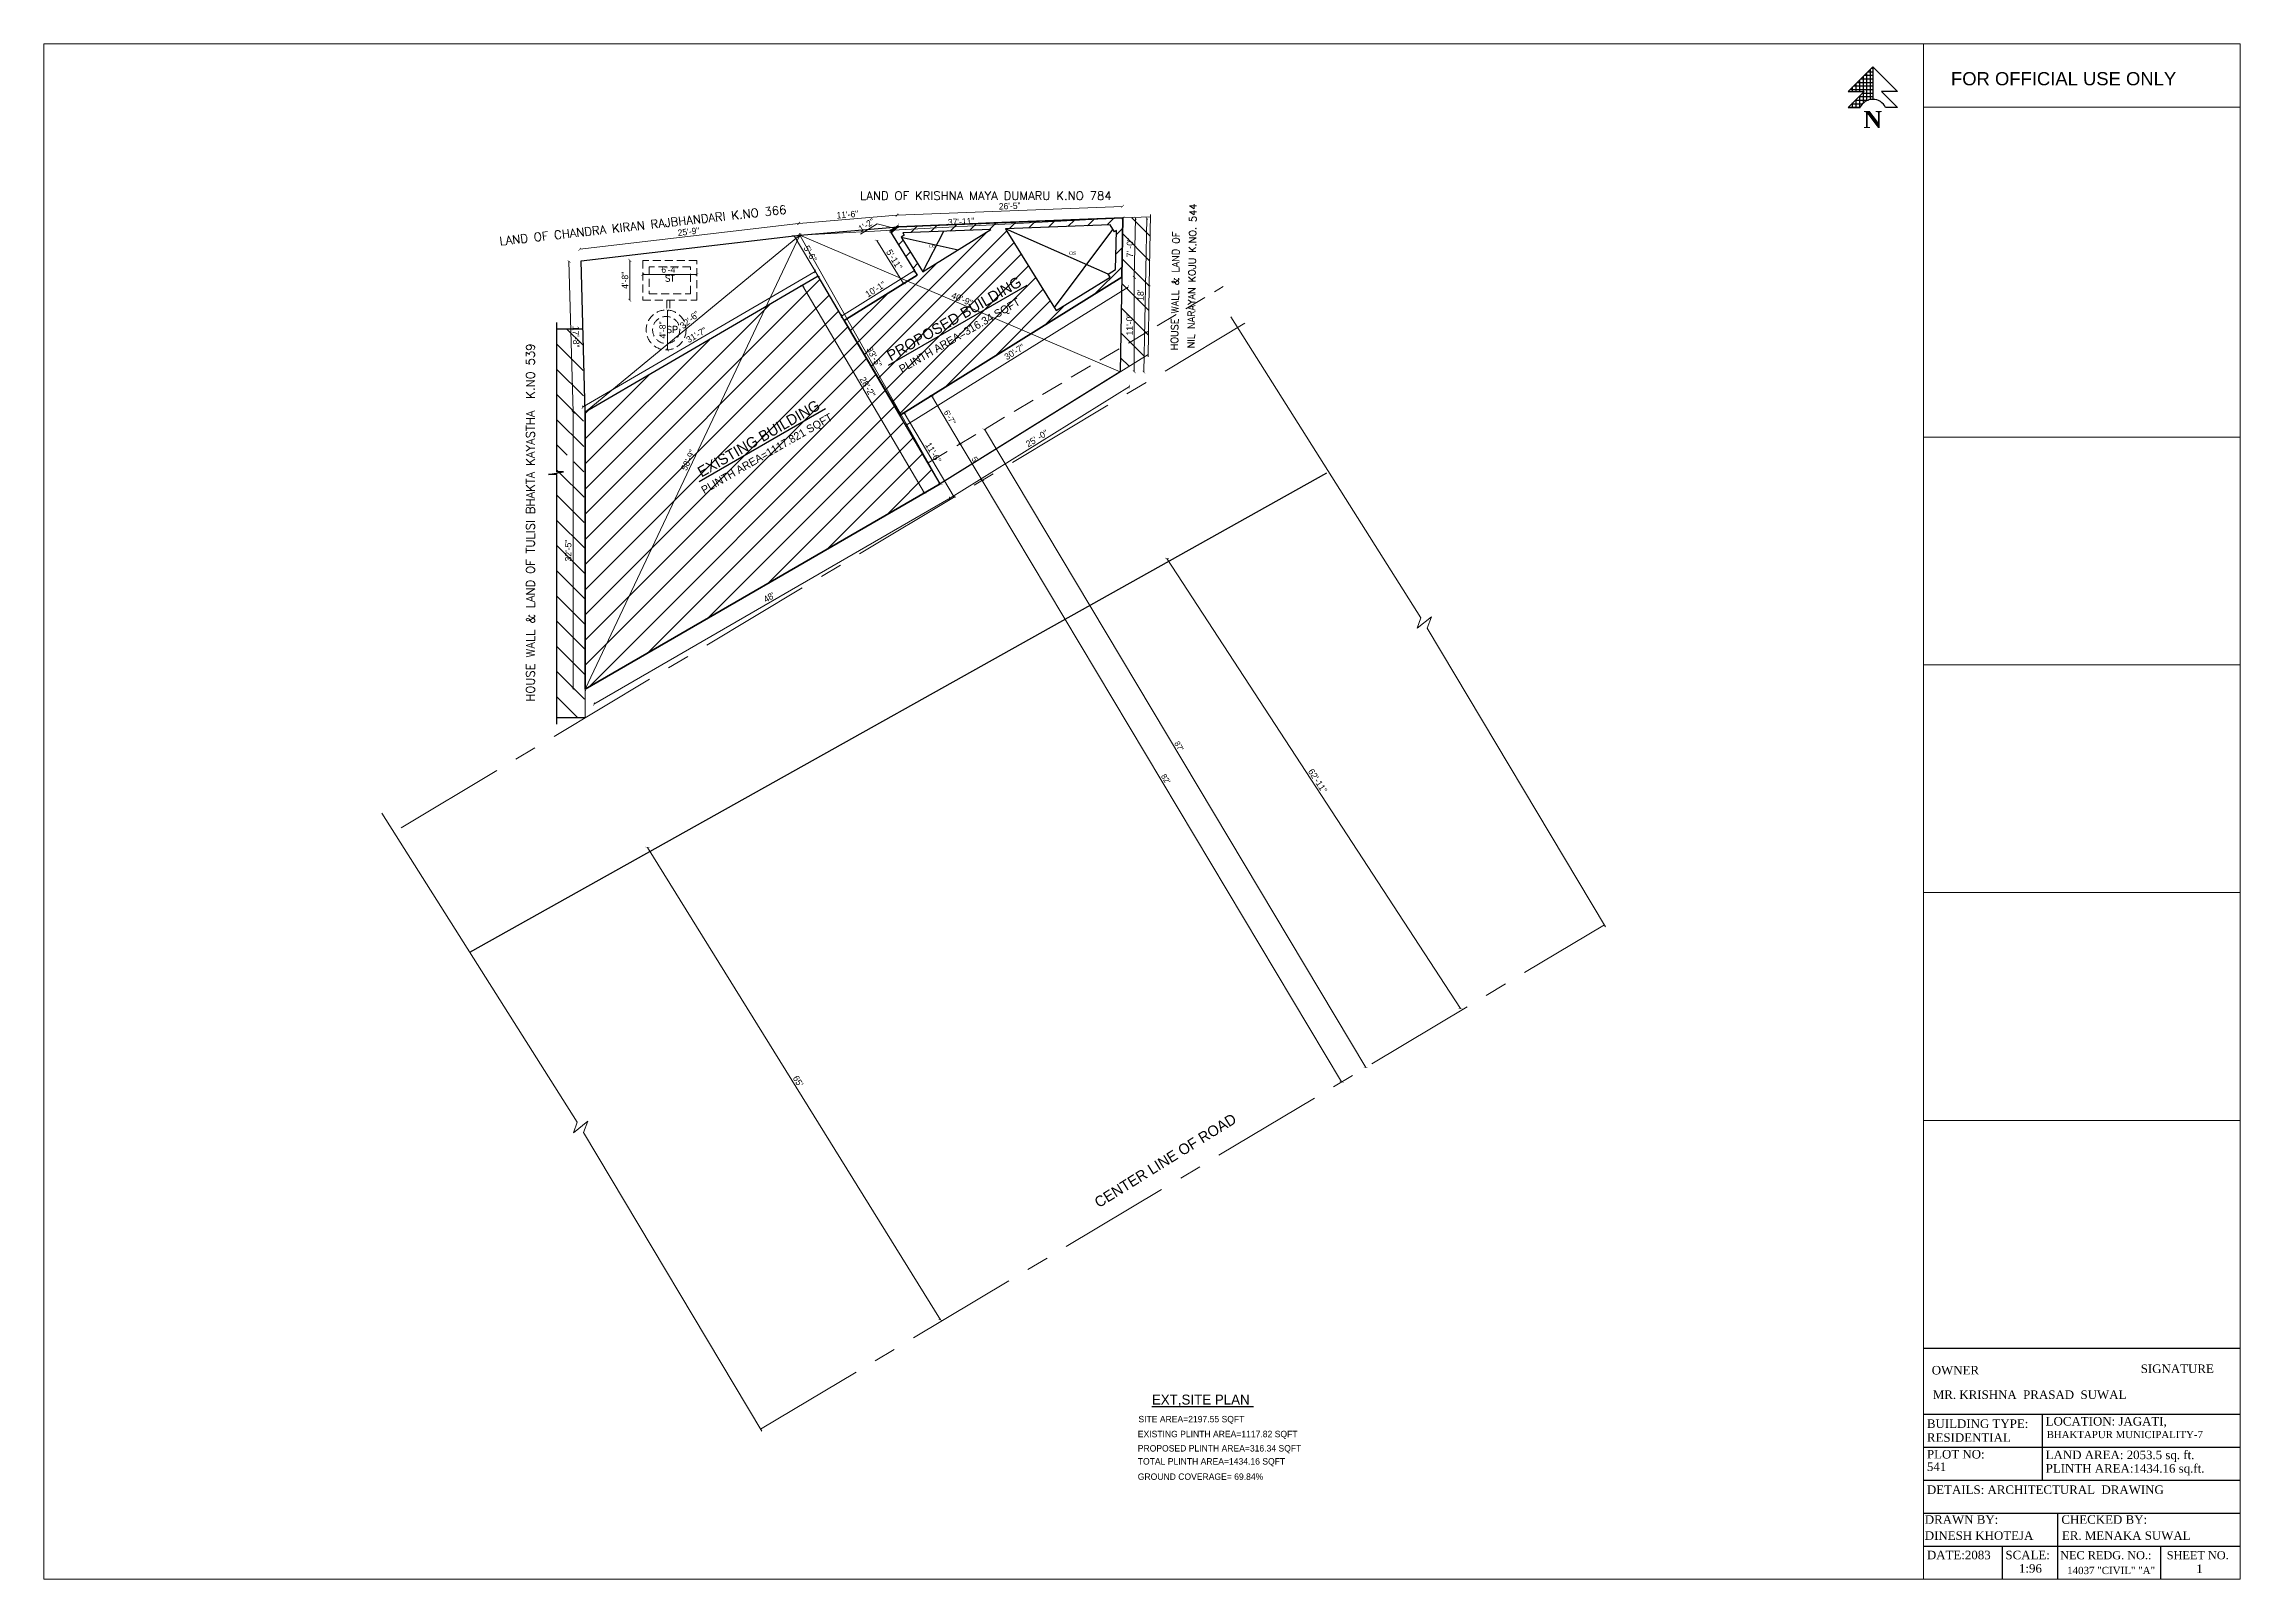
# Model space of a CAD drawing. Header units: inches. Extents: x 151827 to 158466, y -33102 to -30947.
# Drawn here: x 151827 to 154912, y -33102 to -30947 of the extents above; entities that cross this region are included whole.
import ezdxf

# ---------------------------------------------------------------- set-up
doc = ezdxf.new("R2010")
doc.units = ezdxf.units.IN
doc.header["$LTSCALE"] = 5
doc.header["$MEASUREMENT"] = 0
doc.linetypes.add('CENTER', pattern=[2, 1.25, -0.25, 0.25, -0.25])
doc.linetypes.add('HIDDEN', pattern=[0.375, 0.25, -0.125])
for name, color, linetype, lineweight in [('1', 7, 'Continuous', 25), ('A-WALL', 7, 'Continuous', 9), ('ele1', 21, 'Continuous', 20), ('HATCH', 253, 'Continuous', 0)]:
    doc.layers.add(name, color=color, linetype=linetype, lineweight=lineweight)
for name, color, linetype in [('DIM', 5, 'Continuous'), ('TEXT', 6, 'Continuous'), ('WALL', 7, 'Continuous')]:
    doc.layers.add(name, color=color, linetype=linetype)
doc.styles.add('ordinary', font='times.ttf')
doc.styles.add('ROMANS', font='romans.shx', dxfattribs={"width": 0.8})
doc.styles.get("Standard").update_dxf_attribs({"font": 'arial.ttf'})
doc.styles.add('tt', font='stylu.ttf', dxfattribs={"height": 8})
doc.dimstyles.new('Copy(2) of STANDARD', dxfattribs={"dimtxt": 2, "dimasz": 4, "dimexe": 0, "dimexo": 0, "dimgap": 2, "dimtad": 1, "dimdec": 0, "dimzin": 0, "dimdsep": 46, "dimlunit": 3, "dimtxsty": 'tt', "dimblk": 'ARCHTICK', "dimcen": 0.0505, "dimse1": 1, "dimse2": 1, "dimclrd": 5, "dimclre": 5, "dimclrt": 7, "dimadec": 1, "dimazin": 0, "dimtm": 1e-09, "dimtfac": 1, "dimtdec": 0, "dimtofl": 0, "dimtmove": 1, "dimatfit": 3, "dimfxl": 1, "dimtolj": 2, "dimtzin": 0, "dimlwd": 13, "dimarcsym": 0})

msp = doc.modelspace()

# ---------------------------------------------------------------- texts
at = {"layer": '1', "style": 'ordinary'}
for s, height, p in [('OWNER', 12, (154478.5, -32815.2, -72.7)), ('SIGNATURE', 12, (154772.1, -32813.2, -72.7)), ('MR. KRISHNA  PRASAD  SUWAL', 12, (154480, -32849.6, -72.7)), ('BUILDING TYPE:  ', 12, (154471.7, -32890.3, -72.7)), ('LOCATION: JAGATI,', 12, (154638.5, -32886.9, -72.7)), ('RESIDENTIAL', 12, (154471.7, -32909.8, -72.7)), ('BHAKTAPUR MUNICIPALITY-7', 10.08, (154639.9, -32904.6, -72.7)), ('PLOT NO: ', 12, (154471.7, -32933.2, -72.7)), ('541', 12, (154471.7, -32950.7, -72.7)), ('LAND AREA: 2053.5 sq. ft. ', 12, (154638.5, -32934.1, -72.7)), ('PLINTH AREA:1434.16 sq.ft.', 12, (154638.5, -32953.1, -72.7)), ('DETAILS: ARCHITECTURAL  DRAWING ', 12, (154471.7, -32983, -72.7)), ('DRAWN BY:', 12, (154468.7, -33024.9, -72.7)), ('DINESH KHOTEJA', 12, (154468.7, -33047.4, -72.7)), ('CHECKED BY: ', 12, (154660.6, -33024.9, -72.7)), (' ER. MENAKA SUWAL', 12, (154656.8, -33047.4, -72.7)), ('DATE:2083', 12, (154471.7, -33074.7, -72.7)), ('SCALE:', 12, (154582, -33074.7, -72.7)), ('NEC REDG. NO.:', 11.4, (154658.9, -33074.7, -72.7)), ('SHEET NO.', 11.4, (154808.6, -33074.7, -72.7)), ('14037 "CIVIL" "A"', 10.2, (154668.6, -33095.5, -72.7)), ('1', 12, (154850.1, -33094, -72.7))]:
    msp.add_text(s, height=height, dxfattribs=at).set_placement(p)
msp.add_attdef('1:96', (154601, -33093.5, -72.7), 'SCALE', height=12, dxfattribs=at)
at = {"layer": 'Defpoints'}
msp.add_text('FOR OFFICIAL USE ONLY', height=18.527, dxfattribs=at).set_placement((154505.5, -31005.2, -72.7))
at = {"layer": 'TEXT', "lineweight": 9, "style": 'ROMANS'}
for s, height, p in [('LAND OF KRISHNA MAYA DUMARU K.NO 784', 12, (152973.1, -31166.2, -58.2)), ('ST', 9, (152699, -31280.6, -58.2)), ('SP', 9, (152701.3, -31352.6, -58.2))]:
    msp.add_text(s, height=height, dxfattribs=at).set_placement(p)
for s, height, rotation, p in [('LAND OF CHANDRA KIRAN RAJBHANDARI K.NO 366', 12, 6.3143, (152467.3, -31230, -58.2)), ('NIL NARAYAN KOJU K.NO. 544', 10, 89.1306, (153442.8, -31374.6, -58.2)), ('HOUSE WALL & LAND OF          ', 10, 89.1306, (153419.5, -31377.5, -58.2)), ('HOUSE WALL & LAND OF TULISI BHAKTA KAYASTHA  K.NO 539', 12, 90, (152516, -31870.7, -58.2))]:
    msp.add_text(s, height=height, rotation=rotation, dxfattribs=at).set_placement(p)
at = {"layer": 'TEXT', "style": 'ordinary'}
for p in [(153069.9, -31233.4, -58.2), (153266.8, -31243.4, -58.2)]:
    msp.add_text('OS', height=5, dxfattribs=at).set_placement(p)
at = {"layer": 'TEXT', "linetype": 'ByBlock', "style": 'tt'}
for s, p in [('%%U PROPOSED BUILDING ', (153011.5, -31395.6, -58.2)), ('%%U EXISTING BUILDING ', (152745.6, -31558.8, -58.2))]:
    msp.add_text(s, height=15, rotation=30, dxfattribs=at).set_placement(p)
at = {"layer": 'TEXT', "lineweight": 70, "style": 'tt'}
for s, height, rotation, p in [('PLINTH AREA=316.34 SQFT', 11, 30, (153031.8, -31409.3, -58.2)), ('PLINTH AREA=1117.821 SQFT', 11, 30, (152754, -31579.3, -58.2)), ('CENTER LINE OF ROAD ', 15, 31.8662, (153308.4, -32581.8, -58.2))]:
    msp.add_text(s, height=height, rotation=rotation, dxfattribs=at).set_placement(p)
at = {"layer": 'TEXT', "linetype": 'ByBlock', "style": 'tt'}
msp.add_text('%%UEXT,SITE PLAN ', height=14, dxfattribs=at).set_placement((153383, -32857.5, -73.7))
at = {"layer": 'TEXT', "lineweight": 70, "style": 'tt'}
for s, p in [('SITE AREA=2197.55 SQFT', (153364.1, -32882.4, -73.7)), ('EXISTING PLINTH AREA=1117.82 SQFT', (153363.2, -32903.3, -73.7)), ('PROPOSED PLINTH AREA=316.34 SQFT', (153363.2, -32923.4, -73.7)), ('TOTAL PLINTH AREA=1434.16 SQFT', (153363.2, -32941.7, -73.7)), ('GROUND COVERAGE= 69.84%%%', (153363.2, -32963.2, -73.7))]:
    msp.add_text(s, height=9, dxfattribs=at).set_placement(p)

# ---------------------------------------------------------------- blocks, each defined once
blk = doc.blocks.new('SDEGH')
at = {"layer": 'TEXT'}
h = blk.add_hatch(dxfattribs=at)
h.set_pattern_fill('NET', color=256, scale=40, style=0)
h.set_pattern_definition([(0, (43922.391, -13181.093), (0, 5), []), (90, (43922.391, -13181.093), (-5, 3e-16), [])])
h.paths.add_polyline_path([(52300.8, -9226.1), (52266.3, -9260.6), (52288.8, -9260.6), (52266.3, -9283.1), (52282.8, -9283.1, -0.284572), (52300.8, -9272)])
blk.add_line((52300.8, -9226.1), (52300.8, -9272), dxfattribs=at)
at = {"layer": 'WALL'}
for p, q in [((52266.3, -9260.6), (52300.8, -9226.1)), ((52335.4, -9260.6), (52300.8, -9226.1)), ((52266.3, -9260.6), (52288.8, -9260.6)), ((52266.3, -9283.1), (52288.8, -9260.6)), ((52266.3, -9283.1), (52282.8, -9283.1)), ((52335.4, -9260.6), (52312.9, -9260.6)), ((52335.4, -9283.1), (52312.9, -9260.6)), ((52335.4, -9283.1), (52318.8, -9283.1))]:
    blk.add_line(p, q, dxfattribs=at)
blk.add_arc((52300.8, -9292), 20.1, 26.4605, 153.5395, dxfattribs=at)
at = {"layer": 'Defpoints', "insert": (52287.7, -9288.2), "char_height": 24, "width": 23.16, "attachment_point": 1}
blk.add_mtext('{\\fTimes New Roman|b1|i0|c0|p18;N}', dxfattribs=at)
blk = doc.blocks.new('_ArchTick')
at = {"color": 0, "linetype": 'ByBlock', "const_width": 0.15}
blk.add_lwpolyline([(-0.5, -0.5), (0.5, 0.5)], dxfattribs=at)
blk = doc.blocks.new('*D640')
at = {"layer": 'Defpoints', "color": 0, "ltscale": 5, "transparency": 16777216}
for p in [(152554, -32150.1, -33.3), (153085.9, -32738.6), (152965.2, -32813.5, -58.2)]:
    blk.add_point(p, dxfattribs=at)
at = {"layer": 'DIM', "color": 5, "lineweight": 13, "ltscale": 5, "transparency": 16777216}
blk.add_line((152674.7, -32075.3), (153085.9, -32738.6), dxfattribs=at)
at = {"layer": 'DIM', "color": 5, "lineweight": 13, "ltscale": 5, "transparency": 16777216, "xscale": 4, "yscale": 4, "zscale": 4}
for p, rotation in [((152674.7, -32075.3), 121.7943466474049), ((153085.9, -32738.6), 301.794346647405)]:
    blk.add_blockref('_ArchTick', p, dxfattribs=dict(at, rotation=rotation))
at = {"layer": 'DIM', "color": 7, "ltscale": 5, "transparency": 16777216, "insert": (152886, -32403.4), "char_height": 8, "attachment_point": 5, "rotation": 301.7943, "style": 'tt'}
blk.add_mtext("\\A2;{\\H1.125x;65'}", dxfattribs=at)
blk = doc.blocks.new('*D650')
at = {"layer": 'Defpoints', "color": 0, "ltscale": 5, "transparency": 16777216}
for p in [(153343.9, -31708.7, -52.3), (153816.3, -32301.5), (153756.1, -32340.8, -58.2)]:
    blk.add_point(p, dxfattribs=at)
at = {"layer": 'DIM', "color": 5, "lineweight": 13, "ltscale": 5, "transparency": 16777216}
blk.add_line((153404.2, -31669.4), (153816.3, -32301.5), dxfattribs=at)
at = {"layer": 'DIM', "color": 5, "lineweight": 13, "ltscale": 5, "transparency": 16777216, "xscale": 4, "yscale": 4, "zscale": 4}
for p, rotation in [((153404.2, -31669.4), 123.1050944947038), ((153816.3, -32301.5), 303.1050944947038)]:
    blk.add_blockref('_ArchTick', p, dxfattribs=dict(at, rotation=rotation))
at = {"layer": 'DIM', "color": 7, "ltscale": 5, "transparency": 16777216, "insert": (153615.8, -31981.8), "char_height": 8, "attachment_point": 5, "rotation": 303.1051, "style": 'tt'}
blk.add_mtext('\\A2;{\\H1.125x;62\'-11"}', dxfattribs=at)
blk = doc.blocks.new('*D641')
at = {"layer": 'Defpoints', "color": 0, "ltscale": 5, "transparency": 16777216}
for p in [(152701.8, -31320.7), (152699.7, -31376.7), (152702.4, -31376.7)]:
    blk.add_point(p, dxfattribs=at)
at = {"layer": 'DIM', "color": 5, "lineweight": 13, "ltscale": 5, "transparency": 16777216}
blk.add_line((152702.4, -31320.7), (152702.4, -31376.7), dxfattribs=at)
at = {"layer": 'DIM', "color": 5, "lineweight": 13, "ltscale": 5, "transparency": 16777216, "xscale": 4, "yscale": 4, "zscale": 4}
for p, rotation in [((152702.4, -31320.7), 90), ((152702.4, -31376.7), 270)]:
    blk.add_blockref('_ArchTick', p, dxfattribs=dict(at, rotation=rotation))
at = {"layer": 'DIM', "color": 7, "ltscale": 5, "transparency": 16777216, "insert": (152695.7, -31348.7), "char_height": 8, "attachment_point": 5, "rotation": 90, "style": 'tt'}
blk.add_mtext('\\A2;{\\H1.125x;4\'-8"}', dxfattribs=at)
blk = doc.blocks.new('*D642')
at = {"layer": 'Defpoints', "color": 0, "ltscale": 5, "transparency": 16777216}
for p in [(152667.9, -31251), (152649.6, -31307), (152667.9, -31307)]:
    blk.add_point(p, dxfattribs=at)
at = {"layer": 'DIM', "color": 5, "lineweight": 13, "ltscale": 5, "transparency": 16777216}
blk.add_line((152649.6, -31251), (152649.6, -31307), dxfattribs=at)
at = {"layer": 'DIM', "color": 5, "lineweight": 13, "ltscale": 5, "transparency": 16777216, "xscale": 4, "yscale": 4, "zscale": 4}
for p, rotation in [((152649.6, -31251), 90), ((152649.6, -31307), 270)]:
    blk.add_blockref('_ArchTick', p, dxfattribs=dict(at, rotation=rotation))
at = {"layer": 'DIM', "color": 7, "ltscale": 5, "transparency": 16777216, "insert": (152642.9, -31279), "char_height": 8, "attachment_point": 5, "rotation": 90, "style": 'tt'}
blk.add_mtext('\\A2;{\\H1.125x;4\'-8"}', dxfattribs=at)
blk = doc.blocks.new('*D643')
at = {"layer": 'Defpoints', "color": 0, "ltscale": 5, "transparency": 16777216}
for p in [(152667.9, -31280), (152743.9, -31270.7), (152743.9, -31280)]:
    blk.add_point(p, dxfattribs=at)
at = {"layer": 'DIM', "color": 5, "lineweight": 13, "ltscale": 5, "transparency": 16777216}
blk.add_line((152667.9, -31270.7), (152743.9, -31270.7), dxfattribs=at)
at = {"layer": 'DIM', "color": 5, "lineweight": 13, "ltscale": 5, "transparency": 16777216, "xscale": 4, "yscale": 4, "zscale": 4, "rotation": 180}
blk.add_blockref('_ArchTick', (152667.9, -31270.7), dxfattribs=at)
at = {"layer": 'DIM', "color": 5, "lineweight": 13, "ltscale": 5, "transparency": 16777216, "xscale": 4, "yscale": 4, "zscale": 4}
blk.add_blockref('_ArchTick', (152743.9, -31270.7), dxfattribs=at)
at = {"layer": 'DIM', "color": 7, "ltscale": 5, "transparency": 16777216, "insert": (152705.9, -31264), "char_height": 8, "attachment_point": 5, "style": 'tt'}
blk.add_mtext('\\A2;{\\H1.125x;6\'-4"}', dxfattribs=at)
blk = doc.blocks.new('*D651')
at = {"layer": 'Defpoints', "color": 0, "ltscale": 5, "transparency": 16777216}
for p in [(152886.5, -31199.2), (152888.5, -31215.6), (152581.2, -31251.8)]:
    blk.add_point(p, dxfattribs=at)
at = {"layer": 'DIM', "color": 5, "lineweight": 13, "ltscale": 5, "transparency": 16777216}
blk.add_line((152579.2, -31235.5), (152886.5, -31199.2), dxfattribs=at)
at = {"layer": 'DIM', "color": 5, "lineweight": 13, "ltscale": 5, "transparency": 16777216, "xscale": 4, "yscale": 4, "zscale": 4}
for p, rotation in [((152886.5, -31199.2), 6.72693349602278), ((152579.2, -31235.5), 186.7269334960228)]:
    blk.add_blockref('_ArchTick', p, dxfattribs=dict(at, rotation=rotation))
at = {"layer": 'DIM', "color": 7, "ltscale": 5, "transparency": 16777216, "insert": (152732.1, -31210.7), "char_height": 8, "attachment_point": 5, "rotation": 6.7269, "style": 'tt'}
blk.add_mtext('\\A2;{\\H1.125x;25\'-9"}', dxfattribs=at)
blk = doc.blocks.new('*D652')
at = {"layer": 'Defpoints', "color": 0, "ltscale": 5, "transparency": 16777216}
for p in [(153024.6, -31187.4), (152888.5, -31215.6), (153026, -31203.8)]:
    blk.add_point(p, dxfattribs=at)
at = {"layer": 'DIM', "color": 5, "lineweight": 13, "ltscale": 5, "transparency": 16777216}
blk.add_line((152887.1, -31199.2), (153024.6, -31187.4), dxfattribs=at)
at = {"layer": 'DIM', "color": 5, "lineweight": 13, "ltscale": 5, "transparency": 16777216, "xscale": 4, "yscale": 4, "zscale": 4}
for p, rotation in [((153024.6, -31187.4), 4.912393746676225), ((152887.1, -31199.2), 184.9123937466762)]:
    blk.add_blockref('_ArchTick', p, dxfattribs=dict(at, rotation=rotation))
at = {"layer": 'DIM', "color": 7, "ltscale": 5, "transparency": 16777216, "insert": (152955.3, -31186.7), "char_height": 8, "attachment_point": 5, "rotation": 4.9124, "style": 'tt'}
blk.add_mtext('\\A2;{\\H1.125x;11\'-6"}', dxfattribs=at)
blk = doc.blocks.new('*D653')
at = {"layer": 'Defpoints', "color": 0, "ltscale": 5, "transparency": 16777216}
for p in [(153025.4, -31187.6), (153026, -31203.8), (153342.4, -31191.3)]:
    blk.add_point(p, dxfattribs=at)
at = {"layer": 'DIM', "color": 5, "lineweight": 13, "ltscale": 5, "transparency": 16777216}
blk.add_line((153341.8, -31175.2), (153025.4, -31187.6), dxfattribs=at)
at = {"layer": 'DIM', "color": 5, "lineweight": 13, "ltscale": 5, "transparency": 16777216, "xscale": 4, "yscale": 4, "zscale": 4}
for p, rotation in [((153025.4, -31187.6), 182.2484352912609), ((153341.8, -31175.2), 2.248435291260895)]:
    blk.add_blockref('_ArchTick', p, dxfattribs=dict(at, rotation=rotation))
at = {"layer": 'DIM', "color": 7, "ltscale": 5, "transparency": 16777216, "insert": (153183.3, -31174.7), "char_height": 8, "attachment_point": 5, "rotation": 2.2484, "style": 'tt'}
blk.add_mtext('\\A2;{\\H1.125x;26\'-5"}', dxfattribs=at)
blk = doc.blocks.new('*D654')
at = {"layer": 'Defpoints', "color": 0, "ltscale": 5, "transparency": 16777216}
for p in [(153342.4, -31191.3), (153338.6, -31407.5), (153371.9, -31408.1)]:
    blk.add_point(p, dxfattribs=at)
at = {"layer": 'DIM', "color": 5, "lineweight": 13, "ltscale": 5, "transparency": 16777216}
blk.add_line((153375.7, -31191.9), (153371.9, -31408.1), dxfattribs=at)
at = {"layer": 'DIM', "color": 5, "lineweight": 13, "ltscale": 5, "transparency": 16777216, "xscale": 4, "yscale": 4, "zscale": 4}
for p, rotation in [((153375.7, -31191.9), 88.99643436654934), ((153371.9, -31408.1), 268.9964343665494)]:
    blk.add_blockref('_ArchTick', p, dxfattribs=dict(at, rotation=rotation))
at = {"layer": 'DIM', "color": 7, "ltscale": 5, "transparency": 16777216, "insert": (153367.2, -31299.9), "char_height": 8, "attachment_point": 5, "rotation": 88.9964, "style": 'tt'}
blk.add_mtext("\\A2;{\\H1.125x;18'}", dxfattribs=at)
blk = doc.blocks.new('*D655')
at = {"layer": 'Defpoints', "color": 0, "ltscale": 5, "transparency": 16777216}
for p in [(153338.6, -31407.5), (153351.5, -31428.2), (153085.8, -31564.7)]:
    blk.add_point(p, dxfattribs=at)
at = {"layer": 'DIM', "color": 5, "lineweight": 13, "ltscale": 5, "transparency": 16777216}
blk.add_line((153098.7, -31585.3), (153351.5, -31428.2), dxfattribs=at)
at = {"layer": 'DIM', "color": 5, "lineweight": 13, "ltscale": 5, "transparency": 16777216, "xscale": 4, "yscale": 4, "zscale": 4}
for p, rotation in [((153351.5, -31428.2), 31.86620840505018), ((153098.7, -31585.3), 211.8662084050501)]:
    blk.add_blockref('_ArchTick', p, dxfattribs=dict(at, rotation=rotation))
at = {"layer": 'DIM', "color": 7, "ltscale": 5, "transparency": 16777216, "insert": (153221.5, -31501), "char_height": 8, "attachment_point": 5, "rotation": 31.8662, "style": 'tt'}
blk.add_mtext('\\A2;{\\H1.125x;25\' -0"}', dxfattribs=at)
blk = doc.blocks.new('*D656')
at = {"layer": 'Defpoints', "color": 0, "ltscale": 5, "transparency": 16777216}
for p in [(153085.8, -31564.7), (152587.1, -31852.9), (152599.3, -31874)]:
    blk.add_point(p, dxfattribs=at)
at = {"layer": 'DIM', "color": 5, "lineweight": 13, "ltscale": 5, "transparency": 16777216}
blk.add_line((153098, -31585.8), (152599.3, -31874), dxfattribs=at)
at = {"layer": 'DIM', "color": 5, "lineweight": 13, "ltscale": 5, "transparency": 16777216, "xscale": 4, "yscale": 4, "zscale": 4}
for p, rotation in [((153098, -31585.8), 30.02282740676114), ((152599.3, -31874), 210.0228274067611)]:
    blk.add_blockref('_ArchTick', p, dxfattribs=dict(at, rotation=rotation))
at = {"layer": 'DIM', "color": 7, "ltscale": 5, "transparency": 16777216, "insert": (152845.3, -31724.1), "char_height": 8, "attachment_point": 5, "rotation": 30.0228, "style": 'tt'}
blk.add_mtext("\\A2;{\\H1.125x;48'}", dxfattribs=at)
blk = doc.blocks.new('*D657')
at = {"layer": 'Defpoints', "color": 0, "ltscale": 5, "transparency": 16777216}
for p in [(152569.9, -31463.9), (152587.1, -31463.9), (152587.1, -31852.9)]:
    blk.add_point(p, dxfattribs=at)
at = {"layer": 'DIM', "color": 5, "lineweight": 13, "ltscale": 5, "transparency": 16777216}
blk.add_line((152569.9, -31852.9), (152569.9, -31463.9), dxfattribs=at)
at = {"layer": 'DIM', "color": 5, "lineweight": 13, "ltscale": 5, "transparency": 16777216, "xscale": 4, "yscale": 4, "zscale": 4}
for p, rotation in [((152569.9, -31463.9), 90), ((152569.9, -31852.9), 270)]:
    blk.add_blockref('_ArchTick', p, dxfattribs=dict(at, rotation=rotation))
at = {"layer": 'DIM', "color": 7, "ltscale": 5, "transparency": 16777216, "insert": (152563.2, -31658.4), "char_height": 8, "attachment_point": 5, "rotation": 90, "style": 'tt'}
blk.add_mtext('\\A2;{\\H1.125x;32\'-5"}', dxfattribs=at)
blk = doc.blocks.new('*D658')
at = {"layer": 'Defpoints', "color": 0, "ltscale": 5, "transparency": 16777216}
for p in [(152564.2, -31252.3), (152581.2, -31251.8), (152587.1, -31463.9)]:
    blk.add_point(p, dxfattribs=at)
at = {"layer": 'DIM', "color": 5, "lineweight": 13, "ltscale": 5, "transparency": 16777216}
blk.add_line((152570.2, -31464.3), (152564.2, -31252.3), dxfattribs=at)
at = {"layer": 'DIM', "color": 5, "lineweight": 13, "ltscale": 5, "transparency": 16777216, "xscale": 4, "yscale": 4, "zscale": 4}
for p, rotation in [((152564.2, -31252.3), 91.609807022786), ((152570.2, -31464.3), 271.609807022786)]:
    blk.add_blockref('_ArchTick', p, dxfattribs=dict(at, rotation=rotation))
at = {"layer": 'DIM', "color": 7, "ltscale": 5, "transparency": 16777216, "insert": (152574, -31358.1), "char_height": 8, "attachment_point": 5, "rotation": 271.6098, "style": 'tt'}
blk.add_mtext('\\A2;{\\H1.125x;17\'-8"}', dxfattribs=at)
blk = doc.blocks.new('*D659')
at = {"layer": 'Defpoints', "color": 0, "ltscale": 5, "transparency": 16777216}
for p in [(152914.2, -31273.4), (152583.1, -31456.9), (152587.1, -31463.9)]:
    blk.add_point(p, dxfattribs=at)
at = {"layer": 'DIM', "color": 5, "lineweight": 13, "ltscale": 5, "transparency": 16777216}
blk.add_line((152910.2, -31266.5), (152583.1, -31456.9), dxfattribs=at)
at = {"layer": 'DIM', "color": 5, "lineweight": 13, "ltscale": 5, "transparency": 16777216, "xscale": 4, "yscale": 4, "zscale": 4}
for p, rotation in [((152910.2, -31266.5), 30.2016756240966), ((152583.1, -31456.9), 210.2016756240966)]:
    blk.add_blockref('_ArchTick', p, dxfattribs=dict(at, rotation=rotation))
at = {"layer": 'DIM', "color": 7, "ltscale": 5, "transparency": 16777216, "insert": (152743.2, -31355.8), "char_height": 8, "attachment_point": 5, "rotation": 30.2017, "style": 'tt'}
blk.add_mtext('\\A2;{\\H1.125x;31\'-7"}', dxfattribs=at)
blk = doc.blocks.new('*D660')
at = {"layer": 'Defpoints', "color": 0, "ltscale": 5, "transparency": 16777216}
for p in [(152914.2, -31273.4), (152892, -31286.5), (153085.8, -31564.7)]:
    blk.add_point(p, dxfattribs=at)
at = {"layer": 'DIM', "color": 5, "lineweight": 13, "ltscale": 5, "transparency": 16777216}
blk.add_line((153063.6, -31577.7), (152892, -31286.5), dxfattribs=at)
at = {"layer": 'DIM', "color": 5, "lineweight": 13, "ltscale": 5, "transparency": 16777216, "xscale": 4, "yscale": 4, "zscale": 4}
for p, rotation in [((152892, -31286.5), 120.5085900980565), ((153063.6, -31577.7), 300.5085900980565)]:
    blk.add_blockref('_ArchTick', p, dxfattribs=dict(at, rotation=rotation))
at = {"layer": 'DIM', "color": 7, "ltscale": 5, "transparency": 16777216, "insert": (152983.6, -31428.8), "char_height": 8, "attachment_point": 5, "rotation": 300.5086, "style": 'tt'}
blk.add_mtext('\\A2;{\\H1.125x;28\'-2"}', dxfattribs=at)
blk = doc.blocks.new('*D661')
at = {"layer": 'Defpoints', "color": 0, "ltscale": 5, "transparency": 16777216}
for p in [(153053.5, -31271.7), (152946.9, -31329.2), (152950.8, -31335.5)]:
    blk.add_point(p, dxfattribs=at)
at = {"layer": 'DIM', "color": 5, "lineweight": 13, "ltscale": 5, "transparency": 16777216}
blk.add_line((153049.5, -31265.4), (152946.9, -31329.2), dxfattribs=at)
at = {"layer": 'DIM', "color": 5, "lineweight": 13, "ltscale": 5, "transparency": 16777216, "xscale": 4, "yscale": 4, "zscale": 4}
for p, rotation in [((153049.5, -31265.4), 31.86620840505614), ((152946.9, -31329.2), 211.8662084050561)]:
    blk.add_blockref('_ArchTick', p, dxfattribs=dict(at, rotation=rotation))
at = {"layer": 'DIM', "color": 7, "ltscale": 5, "transparency": 16777216, "insert": (152994.7, -31291.6), "char_height": 8, "attachment_point": 5, "rotation": 31.8662, "style": 'tt'}
blk.add_mtext('\\A2;{\\H1.125x;10\'-1"}', dxfattribs=at)
blk = doc.blocks.new('*D662')
at = {"layer": 'Defpoints', "color": 0, "ltscale": 5, "transparency": 16777216}
for p in [(153015.8, -31211.1), (153053.5, -31271.7), (153034.3, -31283.6)]:
    blk.add_point(p, dxfattribs=at)
at = {"layer": 'DIM', "color": 5, "lineweight": 13, "ltscale": 5, "transparency": 16777216}
blk.add_line((152996.6, -31223), (153034.3, -31283.6), dxfattribs=at)
at = {"layer": 'DIM', "color": 5, "lineweight": 13, "ltscale": 5, "transparency": 16777216, "xscale": 4, "yscale": 4, "zscale": 4}
for p, rotation in [((152996.6, -31223), 121.8662084050476), ((153034.3, -31283.6), 301.8662084050476)]:
    blk.add_blockref('_ArchTick', p, dxfattribs=dict(at, rotation=rotation))
at = {"layer": 'DIM', "color": 7, "ltscale": 5, "transparency": 16777216, "insert": (153021.1, -31249.8), "char_height": 8, "attachment_point": 5, "rotation": 301.8662, "style": 'tt'}
blk.add_mtext('\\A2;{\\H1.125x;5\'-11"}', dxfattribs=at)
blk = doc.blocks.new('*D663')
at = {"layer": 'Defpoints', "color": 0, "ltscale": 5, "transparency": 16777216}
for p in [(153014.8, -31209.5), (153015.8, -31211.1), (153027.7, -31203.7)]:
    blk.add_point(p, dxfattribs=at)
at = {"layer": 'DIM', "color": 5, "lineweight": 13, "ltscale": 5, "transparency": 16777216}
for p, q in [((152997.3, -31199.5), (152973.7, -31214.1)), ((153020.8, -31205.8), (152997.3, -31199.5)), ((153026.7, -31202.1), (153014.8, -31209.5))]:
    blk.add_line(p, q, dxfattribs=at)
at = {"layer": 'DIM', "color": 5, "lineweight": 13, "ltscale": 5, "transparency": 16777216, "xscale": 4, "yscale": 4, "zscale": 4}
for p, rotation in [((153014.8, -31209.5), 211.8662084050724), ((153026.7, -31202.1), 31.86620840507245)]:
    blk.add_blockref('_ArchTick', p, dxfattribs=dict(at, rotation=rotation))
at = {"layer": 'DIM', "color": 7, "ltscale": 5, "transparency": 16777216, "insert": (152982.1, -31201.2), "char_height": 8, "attachment_point": 5, "rotation": 31.8662, "style": 'tt'}
blk.add_mtext('\\A2;{\\H1.125x;1\'-2"}', dxfattribs=at)
blk = doc.blocks.new('*D664')
at = {"layer": 'Defpoints', "color": 0, "ltscale": 5, "transparency": 16777216}
for p in [(153342.4, -31191.3), (153359.8, -31191.6), (153341, -31274.7)]:
    blk.add_point(p, dxfattribs=at)
at = {"layer": 'DIM', "color": 5, "lineweight": 13, "ltscale": 5, "transparency": 16777216}
blk.add_line((153358.3, -31275), (153359.8, -31191.6), dxfattribs=at)
at = {"layer": 'DIM', "color": 5, "lineweight": 13, "ltscale": 5, "transparency": 16777216, "xscale": 4, "yscale": 4, "zscale": 4}
for p, rotation in [((153359.8, -31191.6), 88.99643436657202), ((153358.3, -31275), 268.996434366572)]:
    blk.add_blockref('_ArchTick', p, dxfattribs=dict(at, rotation=rotation))
at = {"layer": 'DIM', "color": 7, "ltscale": 5, "transparency": 16777216, "insert": (153352.2, -31233.2), "char_height": 8, "attachment_point": 5, "rotation": 88.9964, "style": 'tt'}
blk.add_mtext('\\A2;{\\H1.125x;7\' -0"}', dxfattribs=at)
blk = doc.blocks.new('*D665')
at = {"layer": 'Defpoints', "color": 0, "ltscale": 5, "transparency": 16777216}
for p in [(153341, -31274.7), (153349.5, -31288.4), (153029.2, -31468.5)]:
    blk.add_point(p, dxfattribs=at)
at = {"layer": 'DIM', "color": 5, "lineweight": 13, "ltscale": 5, "transparency": 16777216}
blk.add_line((153037.7, -31482.2), (153349.5, -31288.4), dxfattribs=at)
at = {"layer": 'DIM', "color": 5, "lineweight": 13, "ltscale": 5, "transparency": 16777216, "xscale": 4, "yscale": 4, "zscale": 4}
for p, rotation in [((153349.5, -31288.4), 31.86620840505249), ((153037.7, -31482.2), 211.8662084050525)]:
    blk.add_blockref('_ArchTick', p, dxfattribs=dict(at, rotation=rotation))
at = {"layer": 'DIM', "color": 7, "ltscale": 5, "transparency": 16777216, "insert": (153190, -31379.5), "char_height": 8, "attachment_point": 5, "rotation": 31.8662, "style": 'tt'}
blk.add_mtext('\\A2;{\\H1.125x;30\'-7"}', dxfattribs=at)
blk = doc.blocks.new('*D644')
at = {"layer": 'Defpoints', "color": 0, "ltscale": 5, "transparency": 16777216}
for p in [(152888.5, -31215.6), (152587.1, -31463.9), (152587.1, -31463.9)]:
    blk.add_point(p, dxfattribs=at)
at = {"layer": 'DIM', "color": 5, "lineweight": 13, "ltscale": 5, "transparency": 16777216}
blk.add_line((152888.5, -31215.6), (152587.1, -31463.9), dxfattribs=at)
at = {"layer": 'DIM', "color": 5, "lineweight": 13, "ltscale": 5, "transparency": 16777216, "xscale": 4, "yscale": 4, "zscale": 4}
for p, rotation in [((152888.5, -31215.6), 39.48369156053075), ((152587.1, -31463.9), 219.4836915605308)]:
    blk.add_blockref('_ArchTick', p, dxfattribs=dict(at, rotation=rotation))
at = {"layer": 'DIM', "color": 7, "ltscale": 5, "transparency": 16777216, "insert": (152733.6, -31334.6), "char_height": 8, "attachment_point": 5, "rotation": 39.4837, "style": 'tt'}
blk.add_mtext('\\A2;{\\H1.125x;32\'-6"}', dxfattribs=at)
blk = doc.blocks.new('*D645')
at = {"layer": 'Defpoints', "color": 0, "ltscale": 5, "transparency": 16777216}
for p in [(152888.5, -31215.6), (152587.1, -31852.9), (152587.1, -31852.9)]:
    blk.add_point(p, dxfattribs=at)
at = {"layer": 'DIM', "color": 5, "lineweight": 13, "ltscale": 5, "transparency": 16777216}
blk.add_line((152888.5, -31215.6), (152587.1, -31852.9), dxfattribs=at)
at = {"layer": 'DIM', "color": 5, "lineweight": 13, "ltscale": 5, "transparency": 16777216, "xscale": 4, "yscale": 4, "zscale": 4}
for p, rotation in [((152888.5, -31215.6), 64.69153088684598), ((152587.1, -31852.9), 244.691530886846)]:
    blk.add_blockref('_ArchTick', p, dxfattribs=dict(at, rotation=rotation))
at = {"layer": 'DIM', "color": 7, "ltscale": 5, "transparency": 16777216, "insert": (152731.7, -31531.4), "char_height": 8, "attachment_point": 5, "rotation": 64.6915, "style": 'tt'}
blk.add_mtext('\\A2;{\\H1.125x;58\'-9"}', dxfattribs=at)
blk = doc.blocks.new('*D666')
at = {"layer": 'Defpoints', "color": 0, "ltscale": 5, "transparency": 16777216}
for p in [(152888.5, -31215.6), (153085.8, -31564.7), (153085.8, -31564.7)]:
    blk.add_point(p, dxfattribs=at)
at = {"layer": 'DIM', "color": 5, "lineweight": 13, "ltscale": 5, "transparency": 16777216}
blk.add_line((152888.5, -31215.6), (153085.8, -31564.7), dxfattribs=at)
at = {"layer": 'DIM', "color": 5, "lineweight": 13, "ltscale": 5, "transparency": 16777216, "xscale": 4, "yscale": 4, "zscale": 4}
for p, rotation in [((152888.5, -31215.6), 119.4835714814047), ((153085.8, -31564.7), 299.4835714814047)]:
    blk.add_blockref('_ArchTick', p, dxfattribs=dict(at, rotation=rotation))
at = {"layer": 'DIM', "color": 7, "ltscale": 5, "transparency": 16777216, "insert": (152993, -31386.8), "char_height": 8, "attachment_point": 5, "rotation": 299.4836, "style": 'tt'}
blk.add_mtext('\\A2;{\\H1.125x;33\'-5"}', dxfattribs=at)
blk = doc.blocks.new('*D667')
at = {"layer": 'Defpoints', "color": 0, "ltscale": 5, "transparency": 16777216}
for p in [(152888.5, -31215.6), (153338.6, -31407.5), (153338.6, -31407.5)]:
    blk.add_point(p, dxfattribs=at)
at = {"layer": 'DIM', "color": 5, "lineweight": 13, "ltscale": 5, "transparency": 16777216}
blk.add_line((152888.5, -31215.6), (153338.6, -31407.5), dxfattribs=at)
at = {"layer": 'DIM', "color": 5, "lineweight": 13, "ltscale": 5, "transparency": 16777216, "xscale": 4, "yscale": 4, "zscale": 4}
for p, rotation in [((152888.5, -31215.6), 156.9088543692063), ((153338.6, -31407.5), 336.9088543692063)]:
    blk.add_blockref('_ArchTick', p, dxfattribs=dict(at, rotation=rotation))
at = {"layer": 'DIM', "color": 7, "ltscale": 5, "transparency": 16777216, "insert": (153116.2, -31305.4), "char_height": 8, "attachment_point": 5, "rotation": 336.9089, "style": 'tt'}
blk.add_mtext('\\A2;{\\H1.125x;40\'-9"}', dxfattribs=at)
blk = doc.blocks.new('*D668')
at = {"layer": 'Defpoints', "color": 0, "ltscale": 5, "transparency": 16777216}
for p in [(152888.5, -31215.6), (153342.4, -31191.3), (153342.4, -31191.3)]:
    blk.add_point(p, dxfattribs=at)
at = {"layer": 'DIM', "color": 5, "lineweight": 13, "ltscale": 5, "transparency": 16777216}
blk.add_line((152888.5, -31215.6), (153342.4, -31191.3), dxfattribs=at)
at = {"layer": 'DIM', "color": 5, "lineweight": 13, "ltscale": 5, "transparency": 16777216, "xscale": 4, "yscale": 4, "zscale": 4}
for p, rotation in [((153342.4, -31191.3), 3.057079537629032), ((152888.5, -31215.6), 183.057079537629)]:
    blk.add_blockref('_ArchTick', p, dxfattribs=dict(at, rotation=rotation))
at = {"layer": 'DIM', "color": 7, "ltscale": 5, "transparency": 16777216, "insert": (153115.1, -31196.6), "char_height": 8, "attachment_point": 5, "rotation": 3.0571, "style": 'tt'}
blk.add_mtext('\\A2;{\\H1.125x;37\'-11"}', dxfattribs=at)
blk = doc.blocks.new('*D646')
at = {"layer": 'Defpoints', "color": 0, "ltscale": 5, "transparency": 16777216}
for p in [(153029.2, -31468.5), (153099.2, -31587.1), (153105.2, -31583.5)]:
    blk.add_point(p, dxfattribs=at)
at = {"layer": 'DIM', "color": 5, "lineweight": 13, "ltscale": 5, "transparency": 16777216}
blk.add_line((153035.1, -31465), (153105.2, -31583.5), dxfattribs=at)
at = {"layer": 'DIM', "color": 5, "lineweight": 13, "ltscale": 5, "transparency": 16777216, "xscale": 4, "yscale": 4, "zscale": 4}
for p, rotation in [((153035.1, -31465), 120.5758340707795), ((153105.2, -31583.5), 300.5758340707795)]:
    blk.add_blockref('_ArchTick', p, dxfattribs=dict(at, rotation=rotation))
at = {"layer": 'DIM', "color": 7, "ltscale": 5, "transparency": 16777216, "insert": (153075.9, -31520.9), "char_height": 8, "attachment_point": 5, "rotation": 300.5758, "style": 'tt'}
blk.add_mtext('\\A2;{\\H1.125x;11\'-6"}', dxfattribs=at)
blk = doc.blocks.new('*D647')
at = {"layer": 'Defpoints', "color": 0, "ltscale": 5, "transparency": 16777216}
for p in [(152880.7, -31216.5), (152880.7, -31216.5), (152914.2, -31273.4)]:
    blk.add_point(p, dxfattribs=at)
at = {"layer": 'DIM', "color": 5, "lineweight": 13, "ltscale": 5, "transparency": 16777216}
blk.add_line((152914.2, -31273.4), (152880.7, -31216.5), dxfattribs=at)
at = {"layer": 'DIM', "color": 5, "lineweight": 13, "ltscale": 5, "transparency": 16777216, "xscale": 4, "yscale": 4, "zscale": 4}
for p, rotation in [((152880.7, -31216.5), 120.5085900980608), ((152914.2, -31273.4), 300.5085900980608)]:
    blk.add_blockref('_ArchTick', p, dxfattribs=dict(at, rotation=rotation))
at = {"layer": 'DIM', "color": 7, "ltscale": 5, "transparency": 16777216, "insert": (152903.2, -31241.6), "char_height": 8, "width": 27.739, "attachment_point": 5, "rotation": 300.5086, "style": 'tt'}
blk.add_mtext('\\A2;{\\H1.125x;5\'-6"}', dxfattribs=at)
blk = doc.blocks.new('*D669')
at = {"layer": 'Defpoints', "color": 0, "ltscale": 5, "transparency": 16777216}
for p in [(153341, -31274.7), (153358.3, -31274.7), (153338.6, -31407.5)]:
    blk.add_point(p, dxfattribs=at)
at = {"layer": 'DIM', "color": 5, "lineweight": 13, "ltscale": 5, "transparency": 16777216}
blk.add_line((153358.3, -31407.5), (153358.3, -31274.7), dxfattribs=at)
at = {"layer": 'DIM', "color": 5, "lineweight": 13, "ltscale": 5, "transparency": 16777216, "xscale": 4, "yscale": 4, "zscale": 4}
for p, rotation in [((153358.3, -31274.7), 90), ((153358.3, -31407.5), 270)]:
    blk.add_blockref('_ArchTick', p, dxfattribs=dict(at, rotation=rotation))
at = {"layer": 'DIM', "color": 7, "ltscale": 5, "transparency": 16777216, "insert": (153351.7, -31341.1), "char_height": 8, "attachment_point": 5, "rotation": 90, "style": 'tt'}
blk.add_mtext('\\A2;{\\H1.125x;11\'-0"}', dxfattribs=at)
blk = doc.blocks.new('*D648')
at = {"layer": 'Defpoints', "color": 0, "ltscale": 5, "transparency": 16777216}
for p in [(153220.4, -31444.8, -58.2), (153147.8, -31488.2), (153756.1, -32340.8, -58.2)]:
    blk.add_point(p, dxfattribs=at)
at = {"layer": 'DIM', "color": 5, "lineweight": 13, "ltscale": 5, "transparency": 16777216}
blk.add_line((153683.5, -32384.2), (153147.8, -31488.2), dxfattribs=at)
at = {"layer": 'DIM', "color": 5, "lineweight": 13, "ltscale": 5, "transparency": 16777216, "xscale": 4, "yscale": 4, "zscale": 4}
for p, rotation in [((153147.8, -31488.2), 120.8742008497876), ((153683.5, -32384.2), 300.8742008497876)]:
    blk.add_blockref('_ArchTick', p, dxfattribs=dict(at, rotation=rotation))
at = {"layer": 'DIM', "color": 7, "ltscale": 5, "transparency": 16777216, "insert": (153421, -31933), "char_height": 8, "attachment_point": 5, "rotation": 300.8742, "style": 'tt'}
blk.add_mtext("\\A2;87'", dxfattribs=at)
blk = doc.blocks.new('*D649')
at = {"layer": 'Defpoints', "color": 0, "ltscale": 5, "transparency": 16777216}
for p in [(153144.7, -31559.9), (152921.2, -31693.4, -58.2), (153426, -32538.1, -58.2)]:
    blk.add_point(p, dxfattribs=at)
at = {"layer": 'DIM', "color": 5, "lineweight": 13, "ltscale": 5, "transparency": 16777216}
blk.add_line((153649.5, -32404.5), (153144.7, -31559.9), dxfattribs=at)
at = {"layer": 'DIM', "color": 5, "lineweight": 13, "ltscale": 5, "transparency": 16777216, "xscale": 4, "yscale": 4, "zscale": 4}
for p, rotation in [((153144.7, -31559.9), 120.8634483611805), ((153649.5, -32404.5), 300.8634483611805)]:
    blk.add_blockref('_ArchTick', p, dxfattribs=dict(at, rotation=rotation))
at = {"layer": 'DIM', "color": 7, "ltscale": 5, "transparency": 16777216, "insert": (153402.4, -31979.1), "char_height": 8, "attachment_point": 5, "rotation": 300.8634, "style": 'tt'}
blk.add_mtext("\\A2;82'", dxfattribs=at)
blk = doc.blocks.new('*D670')
at = {"layer": 'Defpoints', "color": 0, "ltscale": 5, "transparency": 16777216}
for p in [(153105.5, -31513.4, -58.2), (153113.9, -31508.4), (152921.2, -31693.4, -58.2)]:
    blk.add_point(p, dxfattribs=at)
at = {"layer": 'DIM', "color": 5, "lineweight": 13, "ltscale": 5, "transparency": 16777216}
blk.add_line((153144.7, -31559.9), (153113.9, -31508.4), dxfattribs=at)
at = {"layer": 'DIM', "color": 5, "lineweight": 13, "ltscale": 5, "transparency": 16777216, "xscale": 4, "yscale": 4, "zscale": 4}
for p, rotation in [((153113.9, -31508.4), 120.8634483611816), ((153144.7, -31559.9), 300.8634483611816)]:
    blk.add_blockref('_ArchTick', p, dxfattribs=dict(at, rotation=rotation))
at = {"layer": 'DIM', "color": 7, "ltscale": 5, "transparency": 16777216, "insert": (153134.6, -31531), "char_height": 8, "attachment_point": 5, "rotation": 300.8634, "style": 'tt'}
blk.add_mtext("\\A2;5'", dxfattribs=at)
blk = doc.blocks.new('*D671')
at = {"layer": 'Defpoints', "color": 0, "ltscale": 5, "transparency": 16777216}
for p in [(153073.6, -31440.9), (153075.1, -31439.9, -58.2), (153105.5, -31513.4, -58.2)]:
    blk.add_point(p, dxfattribs=at)
at = {"layer": 'DIM', "color": 5, "lineweight": 13, "ltscale": 5, "transparency": 16777216}
blk.add_line((153113.9, -31508.4), (153073.6, -31440.9), dxfattribs=at)
at = {"layer": 'DIM', "color": 5, "lineweight": 13, "ltscale": 5, "transparency": 16777216, "xscale": 4, "yscale": 4, "zscale": 4}
for p, rotation in [((153073.6, -31440.9), 120.8634483611816), ((153113.9, -31508.4), 300.8634483611816)]:
    blk.add_blockref('_ArchTick', p, dxfattribs=dict(at, rotation=rotation))
at = {"layer": 'DIM', "color": 7, "ltscale": 5, "transparency": 16777216, "insert": (153099.1, -31471.4), "char_height": 8, "attachment_point": 5, "rotation": 300.8634, "style": 'tt'}
blk.add_mtext('\\A2;6\'-7"', dxfattribs=at)

# ---------------------------------------------------------------- dimensions: what is measured, and where the dimension line sits
at = {"layer": 'DIM', "ltscale": 5}
for p1, p2, distance, text, picture, middle in [((152888.5, -31215.6, -58.2), (153026, -31203.8, -58.2), 16.4, '{\\H1.125x;<>}', '*D652', (152955.3, -31186.7, -58.2)), ((153342.4, -31191.3, -58.2), (153026, -31203.8, -58.2), -16.2, '{\\H1.125x;<>}', '*D653', (153183.3, -31174.7, -58.2)), ((152581.2, -31251.8, -58.2), (152888.5, -31215.6, -58.2), 16.5, '{\\H1.125x;<>}', '*D651', (152732.1, -31210.7, -58.2)), ((152888.5, -31215.6, -58.2), (152587.1, -31852.9, -58.2), 0, '{\\H1.125x;<>}', '*D645', (152731.7, -31531.4, -58.2)), ((152888.4694, -31215.5812, -58.169), (152587.1173, -31463.8526, -58.169), 0, '{\\H1.125x;<>}', '*D644', (152733.5534, -31334.5705, -58.169)), ((152914.2, -31273.4, -58.2), (152880.7, -31216.5, -58.2), 0, '{\\H1.125x;<>}', '*D647', (152903.2, -31241.6, -58.2)), ((152888.5, -31215.6, -58.2), (153338.6, -31407.5, -58.2), 0, '{\\H1.125x;<>}', '*D667', (153116.2, -31305.4, -58.2)), ((152888.5, -31215.6, -58.2), (153085.8, -31564.7, -58.2), 0, '{\\H1.125x;<>}', '*D666', (152993, -31386.8, -58.2)), ((152888.5, -31215.6, -58.2), (153342.4, -31191.3, -58.2), 0, '{\\H1.125x;<>}', '*D668', (153115.1, -31196.6, -58.2)), ((153015.8, -31211.1, -58.2), (153053.5, -31271.7, -58.2), -22.6, '{\\H1.125x;<>}', '*D662', (153021.1, -31249.8, -58.2)), ((153342.4, -31191.3, -58.2), (153338.6, -31407.5, -58.2), 33.3, '{\\H1.125x;<>}', '*D654', (153367.2, -31299.9, -58.2)), ((153341, -31274.7, -58.2), (153342.4, -31191.3, -58.2), -17.4, '{\\H1.125x;7\' -0"}', '*D664', (153352.2, -31233.2, -58.2)), ((152587.1, -31463.9, -58.2), (152581.2, -31251.8, -58.2), 16.9, '{\\H1.125x;<>}', '*D658', (152574, -31358.1, -58.2)), ((152914.2, -31273.4, -58.2), (152587.1, -31463.9, -58.2), -8, '{\\H1.125x;<>}', '*D659', (152743.2, -31355.8, -58.2)), ((153085.8, -31564.7, -58.2), (152914.2, -31273.4, -58.2), 25.8, '{\\H1.125x;<>}', '*D660', (152983.6, -31428.8, -58.2)), ((153053.5, -31271.7, -58.2), (152950.8, -31335.5, -58.2), -7.5, '{\\H1.125x;<>}', '*D661', (152994.7, -31291.6, -58.2)), ((153029.2, -31468.5, -58.2), (153341, -31274.7, -58.2), -16.1, '{\\H1.125x;<>}', '*D665', (153190, -31379.5, -58.2)), ((153085.8, -31564.7, -58.2), (153338.6, -31407.5, -58.2), -24.3, '{\\H1.125x;25\' -0"}', '*D655', (153221.5, -31501, -58.2)), ((153029.2, -31468.5, -58.2), (153099.2, -31587.1, -58.2), 6.9, '{\\H1.125x;<>}', '*D646', (153075.9, -31520.9, -58.2)), ((153085.8, -31564.7, -58.2), (152587.1, -31852.9, -58.2), 24.4, '{\\H1.125x;<>}', '*D656', (152845.3, -31724.1, -58.2))]:
    dim = msp.add_aligned_dim(p1=p1, p2=p2, distance=distance, text=text, dimstyle='Copy(2) of STANDARD', override={"dimtxt": 9}, dxfattribs=at)
    dim.commit()
    dim.dimension.update_dxf_attribs({"geometry": picture, "text_midpoint": middle})
dim = msp.add_linear_dim(base=(153014.8, -31209.5, -58.2), p1=(153027.7, -31203.7, -58.2), p2=(153015.8, -31211.1, -58.2), angle=211.8662, text='{\\H1.125x;<>}', dimstyle='Copy(2) of STANDARD', override={"dimtxt": 9}, dxfattribs=at)
dim.commit()
dim.dimension.update_dxf_attribs({"geometry": '*D663', "text_midpoint": (152995.6, -31200.5, -58.2), "dimtype": 161})
for base, p1, p2, text, override, picture, middle in [((152649.6, -31307, -58.2), (152667.9, -31251, -58.2), (152667.9, -31307, -58.2), '{\\H1.125x;<>}', {"dimtxt": 9}, '*D642', (152642.9, -31279, -58.2)), ((153358.3, -31274.7, -58.2), (153338.6, -31407.5, -58.2), (153341, -31274.7, -58.2), '{\\H1.125x;11\'-0"}', {"dimtxt": 4}, '*D669', (153351.7, -31341.1, -58.2)), ((152702.4, -31376.7, -58.2), (152701.8, -31320.7, -58.2), (152699.7, -31376.7, -58.2), '{\\H1.125x;<>}', {"dimtxt": 4}, '*D641', (152695.7, -31348.7, -58.2)), ((152569.9, -31463.9, -58.2), (152587.1, -31852.9, -58.2), (152587.1, -31463.9, -58.2), '{\\H1.125x;<>}', {"dimtxt": 4}, '*D657', (152563.2, -31658.4, -58.2))]:
    dim = msp.add_linear_dim(base=base, p1=p1, p2=p2, angle=90, text=text, dimstyle='Copy(2) of STANDARD', override=override, dxfattribs=at)
    dim.commit()
    dim.dimension.update_dxf_attribs({"geometry": picture, "text_midpoint": middle})
dim = msp.add_linear_dim(base=(152743.9, -31270.7, -58.2), p1=(152667.9, -31280, -58.2), p2=(152743.9, -31280, -58.2), text='{\\H1.125x;<>}', dimstyle='Copy(2) of STANDARD', override={"dimtxt": 4}, dxfattribs=at)
dim.commit()
dim.dimension.update_dxf_attribs({"geometry": '*D643', "text_midpoint": (152705.9, -31264, -58.2)})
for base, p1, p2, picture, middle in [((153073.6, -31440.9), (153105.5, -31513.4, -58.2), (153075.1, -31439.9, -58.2), '*D671', (153099.1, -31471.4)), ((153113.9, -31508.4), (152921.2, -31693.4, -58.2), (153105.5, -31513.4, -58.2), '*D670', (153134.6, -31531))]:
    dim = msp.add_linear_dim(base=base, p1=p1, p2=p2, angle=300.8634, dimstyle='Copy(2) of STANDARD', override={"dimtxt": 9}, dxfattribs=at)
    dim.commit()
    dim.dimension.update_dxf_attribs({"geometry": picture, "text_midpoint": middle})
at = {"layer": 'DIM', "color": 3, "ltscale": 5}
for p1, p2, distance, picture, middle in [((153756.1, -32340.8, -58.2), (153220.4, -31444.8, -58.2), 84.6, '*D648', (153421, -31933)), ((153426, -32538.1, -58.2), (152921.2, -31693.4, -58.2), -260.3, '*D649', (153402.4, -31979.1))]:
    dim = msp.add_aligned_dim(p1=p1, p2=p2, distance=distance, dimstyle='Copy(2) of STANDARD', override={"dimtxt": 9}, dxfattribs=at)
    dim.commit()
    dim.dimension.update_dxf_attribs({"geometry": picture, "text_midpoint": middle})
for p1, p2, distance, picture, middle in [((153343.9, -31708.7, -52.3), (153756.1, -32340.8, -58.2), 71.9, '*D650', (153615.8, -31981.8)), ((152553.9799, -32150.1179, -33.3066), (152965.1922, -32813.4815, -58.169), 142.0318, '*D640', (152885.995, -32403.4401))]:
    dim = msp.add_aligned_dim(p1=p1, p2=p2, distance=distance, text='{\\H1.125x;<>}', dimstyle='Copy(2) of STANDARD', override={"dimtxt": 9}, dxfattribs=at)
    dim.commit()
    dim.dimension.update_dxf_attribs({"geometry": picture, "text_midpoint": middle})

# ---------------------------------------------------------------- hatches: boundary and pattern name
at = {"ltscale": 5}
h = msp.add_hatch(dxfattribs=at)
h.set_pattern_fill('ANSI31', color=256, scale=150)
h.set_pattern_definition([(45, (33809.407, -1185.585), (-13.2582521, 13.2582521), [])])
h.paths.add_polyline_path([(153027.7, -31203.7), (153015.8, -31211.1), (153053.5, -31271.7), (152950.8, -31335.5), (153029.2, -31468.5), (153341, -31274.7), (153342.4, -31191.3), (153172, -31198)])
h.paths.add_polyline_path([(153179.4, -31209.9), (153177.5, -31206.8), (153324.2, -31201.1), (153330.3, -31210.9), (153333.1, -31209.2), (153332.1, -31263.7), (153321.7, -31270.2), (153324.3, -31274.4), (153248.7, -31321.4), (153246.3, -31317.6)], flags=16)
h.paths.add_polyline_path([(153065.4, -31264.3), (153061.1, -31267), (153030.8, -31218.2), (153035.1, -31215.6), (153033.2, -31212.5), (153156.6, -31207.6)], flags=16)
h.paths.add_polyline_path([(152974.1, -31373.8), (152994.4, -31409.7), (153012.1, -31399.7), (152991.8, -31363.7)], flags=24)
h.paths.add_polyline_path([(153093.4, -31306.5), (153131.4, -31322.6), (153139.4, -31303.9), (153101.4, -31287.7)], flags=24)
h.paths.add_polyline_path([(153090.5, -31207.8), (153140.6, -31205.2), (153139.5, -31184.8), (153089.4, -31187.5)], flags=9)
h.paths.add_polyline_path([(153031.1, -31414), (153221.3, -31304.1), (153212.4, -31288.8), (153022.2, -31398.6)], flags=24)
h.paths.add_polyline_path([(153010.4, -31401.6), (153218.1, -31281.7), (153206.2, -31261.1), (152998.5, -31381)], flags=24)
h.paths.add_polyline_path([(153068.6, -31234.8), (153080.6, -31234.8), (153080.6, -31227.1), (153068.6, -31227.1)], flags=8)
h.paths.add_polyline_path([(153265.5, -31244.8), (153277.5, -31244.8), (153277.5, -31237.1), (153265.5, -31237.1)], flags=8)
h = msp.add_hatch(dxfattribs=at)
h.set_pattern_fill('ANSI31', color=256, scale=200)
h.set_pattern_definition([(45, (33809.407, -1185.585), (-17.6776695, 17.6776695), [])])
h.paths.add_polyline_path([(152914.2, -31273.4), (152587.1, -31463.9), (152587.1, -31852.9), (153085.8, -31564.7)])
h.paths.add_polyline_path([(152960.1, -31410.9), (152987.4, -31457.2), (153009.6, -31444.1), (152982.4, -31397.8)], flags=24)
h.paths.add_polyline_path([(152730.2, -31560.6), (152753.1, -31512.1), (152729.8, -31501.1), (152706.8, -31549.6)], flags=24)
h.paths.add_polyline_path([(152753.3, -31584.1), (152962.5, -31463.3), (152953.6, -31447.8), (152744.4, -31568.6)], flags=24)
h.paths.add_polyline_path([(152744.4, -31564.5), (152931.2, -31456.7), (152919.5, -31436.4), (152732.7, -31544.2)], flags=24)
at = {"layer": 'HATCH', "ltscale": 5}
h = msp.add_hatch(dxfattribs=at)
h.set_pattern_fill('ANSI31', color=256, scale=200, angle=90, style=0)
h.set_pattern_definition([(135, (26565.606, -4210.314), (-17.6776695, -17.6776695), [])])
h.paths.add_polyline_path([(153381.1, -31189.8), (153342.4, -31191.3), (153341, -31274.7), (153338.6, -31407.5), (153377.7, -31383.3)])
h = msp.add_hatch(dxfattribs=at)
h.set_pattern_fill('ANSI31', color=256, scale=200, angle=90, style=0)
h.set_pattern_definition([(135, (131502.99, -46386.979), (-17.67767, -17.67767), [])])
h.paths.add_polyline_path([(152558.4, -31544.7), (152558.4, -31524.7), (152570.8, -31524.7), (152570.8, -31544.7)], flags=16)
h.paths.add_polyline_path([(152587.1, -31852.9), (152584.2, -31894.9), (152587.1, -31894.9)])
h.paths.add_polyline_path([(152547.2, -31893.1), (152587.1, -31893.1), (152587.1, -31852.9), (152583.8, -31346.9), (152547.2, -31346.9), (152547.2, -31547.7), (152556.4, -31547.7), (152535.4, -31551.7), (152547.2, -31551.7)])

# ---------------------------------------------------------------- linework, layer by layer
at = {"layer": '1'}
for p, q in [((154466.9, -32778.2, -72.7), (154911.6, -32778.2, -72.7)), ((154466.9, -32870.9, -72.7), (154911.6, -32870.9, -72.7)), ((154633.8, -32870.9, -72.7), (154633.8, -32963.5, -72.7)), ((154466.9, -32917.2, -72.7), (154911.6, -32917.2, -72.7)), ((154466.9, -32963.5, -72.7), (154911.6, -32963.5, -72.7)), ((154466.9, -33009.8, -72.7), (154911.6, -33009.8, -72.7)), ((154655, -33009.8, -72.7), (154655, -33102.5, -72.7)), ((154466.9, -33056.1, -72.7), (154911.6, -33056.1, -72.7)), ((154578.1, -33102.5, -72.7), (154578.1, -33056.1, -72.7)), ((154800.4, -33102.5, -72.7), (154800.4, -33056.1, -72.7))]:
    msp.add_line(p, q, dxfattribs=at)
at = {"layer": 'A-WALL', "lineweight": 30}
for p, q in [((153027.7, -31203.7, -58.2), (153015.8, -31211.1, -58.2)), ((153015.8, -31211.1, -58.2), (153053.5, -31271.7, -58.2)), ((153027.7, -31203.7, -58.2), (153172, -31198, -58.2)), ((153172, -31198, -58.2), (153342.4, -31191.3, -58.2)), ((153342.4, -31191.3, -58.2), (153341, -31274.7, -58.2)), ((152950.8, -31335.5, -58.2), (153053.5, -31271.7, -58.2)), ((153341, -31274.7, -58.2), (153029.2, -31468.5, -58.2)), ((152950.8, -31335.5, -58.2), (153029.2, -31468.5, -58.2))]:
    msp.add_line(p, q, dxfattribs=at)
at = {"layer": 'A-WALL', "ltscale": 5}
for p, q in [((153342.4, -31191.3, -58.2), (153381.1, -31189.8, -58.2)), ((153085.8, -31564.7, -58.2), (153377.7, -31383.3, -58.2)), ((152587.1, -31797.6, -58.2), (152587.1, -31893.1, -58.2))]:
    msp.add_line(p, q, dxfattribs=at)
at = {"layer": 'A-WALL', "color": 3, "linetype": 'HIDDEN', "ltscale": 25}
msp.add_line((153068.6, -31535.4, -58.2), (153483, -31287.8, -58.2), dxfattribs=at)
at = {"layer": 'A-WALL', "color": 3, "linetype": 'CENTER', "ltscale": 25}
for p, q in [((152328.6, -32047.6, -58.2), (153513.8, -31339.3, -58.2)), ((152833.4, -32892.2, -58.2), (154018.6, -32183.9, -58.2))]:
    msp.add_line(p, q, dxfattribs=at)
at = {"layer": 'A-WALL', "linetype": 'Continuous', "ltscale": 5, "elevation": -58.2}
for points in [[(153381.2, -31186.8), (153379.4, -31285.6), (153377.6, -31286.4), (153380.8, -31286.7), (153379.4, -31287.3), (153377.6, -31386.3)], [(154020.1, -32186.5), (153769.5, -31767.2), (153775.6, -31751.3), (153755.7, -31767.5), (153760.9, -31752.7), (153493.8, -31330.3)], [(152835, -32894.8), (152584.4, -32475.5), (152590.5, -32459.6), (152570.6, -32475.8), (152575.7, -32461), (152301.4, -32027.1)]]:
    msp.add_lwpolyline(points, dxfattribs=at)
at = {"layer": 'DIM', "ltscale": 5, "elevation": -58.2}
msp.add_lwpolyline([(152587.1, -31852.9), (152587.1, -31463.9), (152581.2, -31251.8), (152888.5, -31215.6), (153026, -31203.8), (153342.4, -31191.3), (153338.6, -31407.5), (153085.8, -31564.7)], close=True, dxfattribs=at)
at = {"layer": 'ele1'}
for p, q in [((154466.9, -33102.5, -72.7), (154466.9, -30947.1, -72.7)), ((154911.6, -31035.7, -72.7), (154466.9, -31035.7, -72.7)), ((154911.6, -31499.2, -72.7), (154466.9, -31499.2, -72.7)), ((154911.6, -31818.9, -72.7), (154466.9, -31818.9, -72.7)), ((154911.6, -32138.7, -72.7), (154466.9, -32138.7, -72.7)), ((154911.6, -32458.5, -72.7), (154466.9, -32458.5, -72.7))]:
    msp.add_line(p, q, dxfattribs=at)
at = {"layer": 'ele1', "elevation": -72.7}
msp.add_lwpolyline([(151826.6, -30947.1), (154911.6, -30947.1), (154911.6, -33102.5), (151826.6, -33102.5)], close=True, dxfattribs=at)
msp.add_lwpolyline([(151826.6, -30947.1), (154911.6, -30947.1), (154911.6, -33102.5), (151826.6, -33102.5)], close=True, dxfattribs=at)
at = {"layer": 'HATCH', "linetype": 'HIDDEN', "ltscale": 9}
for p, q in [((152701.8, -31307, -58.2), (152701.8, -31320.7, -58.2)), ((152705.8, -31307, -58.2), (152705.8, -31321.1, -58.2))]:
    msp.add_line(p, q, dxfattribs=at)
at = {"layer": 'HATCH', "linetype": 'HIDDEN', "ltscale": 9, "elevation": -58.2}
for points in [[(152667.9, -31307), (152743.9, -31307), (152743.9, -31251), (152667.9, -31251)], [(152676.9, -31298), (152734.9, -31298), (152734.9, -31260), (152676.9, -31260)]]:
    msp.add_lwpolyline(points, close=True, dxfattribs=at)
at = {"layer": 'HATCH', "linetype": 'HIDDEN', "ltscale": 9}
for radius in [28, 19]:
    msp.add_circle((152700.7, -31348.7, -58.2), radius, dxfattribs=at)
at = {"layer": 'WALL', "ltscale": 5}
for p, q in [((153030.8, -31218.2, -58.2), (153111, -31236, -58.2)), ((153061.1, -31267, -58.2), (153090.6, -31210.2, -58.2)), ((153321.7, -31270.2, -58.2), (153177.5, -31206.8, -58.2)), ((153246.1, -31317.2, -58.2), (153328.2, -31207.5, -58.2)), ((152547.2, -31547.7, -58.2), (152547.2, -31338.4, -58.2)), ((152547.2, -31346.9, -58.2), (152583.8, -31346.9, -58.2)), ((152424.8, -32222.3, -30.2), (153628.8, -31549.5, -59.1)), ((152535.4, -31551.7, -58.2), (152556.4, -31547.7, -58.2)), ((152547.2, -31551.7, -58.2), (152535.4, -31551.7, -58.2)), ((152556.4, -31547.7, -58.2), (152547.2, -31547.7, -58.2)), ((152547.2, -31902.2, -58.2), (152547.2, -31551.7, -58.2)), ((152587.1, -31893.1, -58.2), (152547.2, -31893.1, -58.2))]:
    msp.add_line(p, q, dxfattribs=at)
at = {"layer": 'WALL', "ltscale": 5, "elevation": -58.2}
for points in [[(153172, -31198), (153027.7, -31203.7), (153015.8, -31211.1), (153053.5, -31271.7), (152950.8, -31335.5), (153029.2, -31468.5), (153341, -31274.7), (153342.4, -31191.3)], [(153033.2, -31212.5), (153035.1, -31215.6), (153030.8, -31218.2), (153061.1, -31267), (153065.4, -31264.3), (153156.6, -31207.6)], [(153333.1, -31209.2), (153330.3, -31210.9), (153324.2, -31201.1), (153177.5, -31206.8), (153179.4, -31209.9), (153246.3, -31317.6), (153248.7, -31321.4), (153324.3, -31274.4), (153321.7, -31270.2), (153332.1, -31263.7)], [(152587.1, -31852.9), (153085.8, -31564.7), (152914.2, -31273.4), (152587.1, -31463.9)]]:
    msp.add_lwpolyline(points, close=True, dxfattribs=at)

# ---------------------------------------------------------------- block references
at = {"layer": 'WALL'}
msp.add_blockref('SDEGH', (102094.9, -21753.1, -72.7), dxfattribs=at)

msp.set_redraw_order([(e.dxf.handle, doc.entitydb.next_handle()) for e in msp.query("TEXT MTEXT ATTDEF DIMENSION ARC_DIMENSION")])  # texts and dimensions are drawn at this point

doc.saveas('drawing.dxf')
